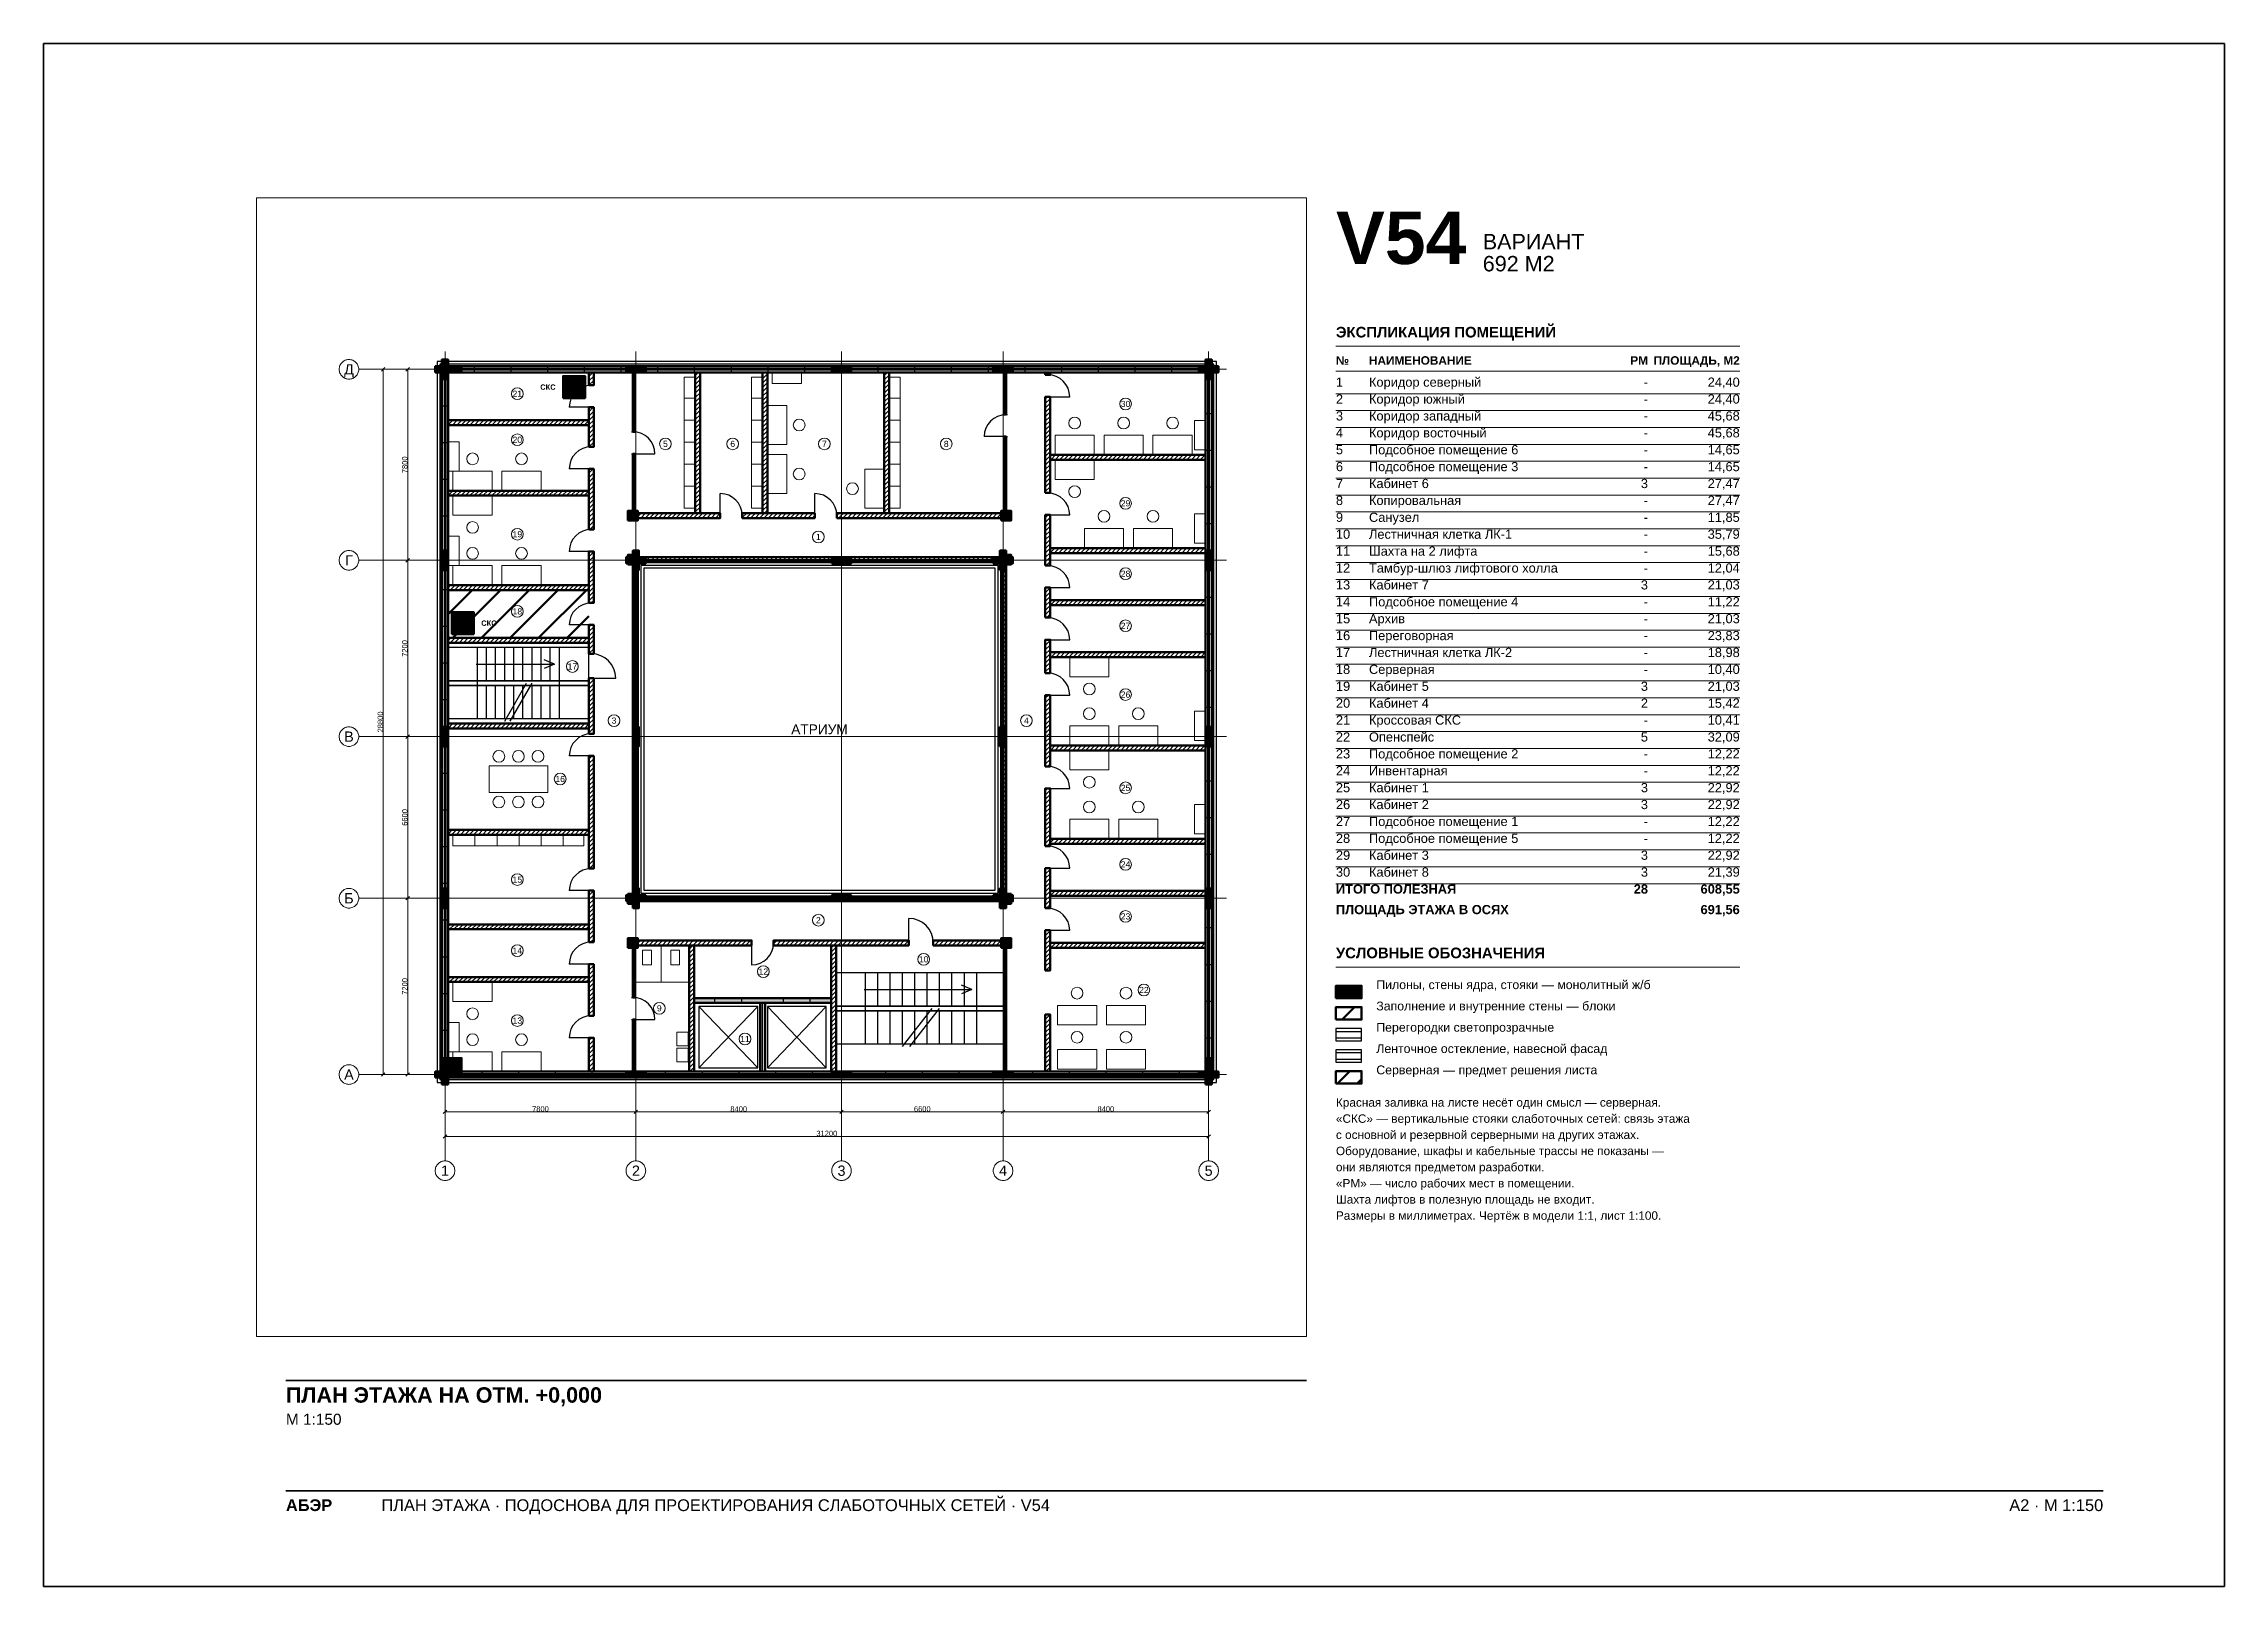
# Paper-space layout 'A2-1-100' of a CAD drawing. Header units: millimetres. Extents: x 0 to 594, y 0 to 420.
# The model-space entities are those that its viewports show. They can reach past a viewport. Long polylines and large blocks are cut down to what shows.
import ezdxf
from ezdxf.enums import TextEntityAlignment as Align

# ---------------------------------------------------------------- set-up
doc = ezdxf.new("R2010")
doc.units = ezdxf.units.MM
doc.linetypes.add('CENTER2', pattern=[2.541, 1.587, -0.318, 0.318, -0.318])
for name, color, linetype, lineweight in [('A-ANNO-LEGEND', 7, 'CONTINUOUS', 18), ('A-ANNO-NOTES', 8, 'CONTINUOUS', 13), ('A-ANNO-ROOM', 7, 'CONTINUOUS', 18), ('A-ANNO-TABLE', 7, 'CONTINUOUS', 18), ('A-DIMS', 8, 'CONTINUOUS', 13), ('A-DOOR', 3, 'CONTINUOUS', 25), ('A-ELEV', 7, 'CONTINUOUS', 25), ('A-FACADE-PANEL', 8, 'CONTINUOUS', 25), ('A-FURN', 8, 'CONTINUOUS', 18), ('A-GLAZ-RIBBON', 5, 'CONTINUOUS', 25), ('A-GRID', 8, 'CENTER2', 13), ('A-HATCH', 9, 'CONTINUOUS', 9), ('A-OUTLINE', 7, 'CONTINUOUS', 50), ('A-SANI', 8, 'CONTINUOUS', 18), ('A-STAIR', 7, 'CONTINUOUS', 25), ('A-TITLE', 7, 'CONTINUOUS', 35), ('A-VIEWPORT', 8, 'CONTINUOUS', 9), ('A-WALL-BLOCK', 9, 'CONTINUOUS', 50), ('A-WALL-GLASS', 4, 'CONTINUOUS', 25), ('A-WALL-RC', 7, 'CONTINUOUS', 50), ('E-SCS-RISER', 1, 'CONTINUOUS', 50), ('E-SERVER-ROOM', 1, 'CONTINUOUS', 50)]:
    doc.layers.add(name, color=color, linetype=linetype, lineweight=lineweight)
doc.styles.add('Arial', font='arial.ttf')
doc.styles.add('Arial-Bold', font='arialbd.ttf')
doc.styles.get("Standard").update_dxf_attribs({"font": 'arial.ttf'})

psp = doc.layouts.new('A2-1-100')

# ---------------------------------------------------------------- texts
at = {"layer": 'A-ANNO-LEGEND'}
for s, height, style, p in [('УСЛОВНЫЕ ОБОЗНАЧЕНИЯ', 2.9, 'Arial-Bold', (352, 171)), ('Пилоны, стены ядра, стояки — монолитный ж/б', 2.4, 'Arial', (363, 162.6)), ('Заполнение и внутренние стены — блоки', 2.4, 'Arial', (363, 156.8)), ('Перегородки светопрозрачные', 2.4, 'Arial', (363, 151)), ('Ленточное остекление, навесной фасад', 2.4, 'Arial', (363, 145.2)), ('Серверная — предмет решения листа', 2.4, 'Arial', (363, 139.4))]:
    psp.add_text(s, height=height, dxfattribs=dict(at, style=style)).set_placement(p)
at = {"layer": 'A-ANNO-NOTES', "style": 'Arial'}
for s, p in [('Красная заливка на листе несёт один смысл — серверная.', (352, 130.6)), ('«СКС» — вертикальные стояки слаботочных сетей: связь этажа', (352, 126.2)), ('с основной и резервной серверными на других этажах.', (352, 121.8)), ('Оборудование, шкафы и кабельные трассы не показаны —', (352, 117.4)), ('они являются предметом разработки.', (352, 113)), ('«РМ» — число рабочих мест в помещении.', (352, 108.6)), ('Шахта лифтов в полезную площадь не входит.', (352, 104.2)), ('Размеры в миллиметрах. Чертёж в модели 1:1, лист 1:100.', (352, 99.8))]:
    psp.add_text(s, height=2.3, dxfattribs=at).set_placement(p)
at = {"layer": 'A-ANNO-TABLE'}
for s, height, style, p in [('ЭКСПЛИКАЦИЯ ПОМЕЩЕНИЙ', 2.9, 'Arial-Bold', (352, 340)), ('№', 2.3, 'Arial-Bold', (352, 332.6)), ('НАИМЕНОВАНИЕ', 2.3, 'Arial-Bold', (361, 332.6)), ('1', 2.5, 'Arial', (352, 326.6)), ('Коридор северный', 2.5, 'Arial', (361, 326.6)), ('2', 2.5, 'Arial', (352, 322)), ('Коридор южный', 2.5, 'Arial', (361, 322)), ('4', 2.5, 'Arial', (352, 312.8)), ('3', 2.5, 'Arial', (352, 317.4)), ('Коридор западный', 2.5, 'Arial', (361, 317.4)), ('Коридор восточный', 2.5, 'Arial', (361, 312.8)), ('5', 2.5, 'Arial', (352, 308.2)), ('Подсобное помещение 6', 2.5, 'Arial', (361, 308.2)), ('6', 2.5, 'Arial', (352, 303.6)), ('Подсобное помещение 3', 2.5, 'Arial', (361, 303.6)), ('7', 2.5, 'Arial', (352, 299)), ('Кабинет 6', 2.5, 'Arial', (361, 299)), ('8', 2.5, 'Arial', (352, 294.4)), ('9', 2.5, 'Arial', (352, 289.8)), ('Санузел', 2.5, 'Arial', (361, 289.8)), ('Копировальная', 2.5, 'Arial', (361, 294.4)), ('10', 2.5, 'Arial', (352, 285.2)), ('Лестничная клетка ЛК-1', 2.5, 'Arial', (361, 285.2)), ('11', 2.5, 'Arial', (352, 280.6)), ('Шахта на 2 лифта', 2.5, 'Arial', (361, 280.6)), ('12', 2.5, 'Arial', (352, 276)), ('13', 2.5, 'Arial', (352, 271.4)), ('Тамбур-шлюз лифтового холла', 2.5, 'Arial', (361, 276)), ('Кабинет 7', 2.5, 'Arial', (361, 271.4)), ('14', 2.5, 'Arial', (352, 266.8)), ('Подсобное помещение 4', 2.5, 'Arial', (361, 266.8)), ('15', 2.5, 'Arial', (352, 262.2)), ('Архив', 2.5, 'Arial', (361, 262.2)), ('16', 2.5, 'Arial', (352, 257.6)), ('17', 2.5, 'Arial', (352, 253)), ('Лестничная клетка ЛК-2', 2.5, 'Arial', (361, 253)), ('Переговорная', 2.5, 'Arial', (361, 257.6)), ('18', 2.5, 'Arial', (352, 248.4)), ('Серверная', 2.5, 'Arial', (361, 248.4)), ('19', 2.5, 'Arial', (352, 243.8)), ('Кабинет 5', 2.5, 'Arial', (361, 243.8)), ('20', 2.5, 'Arial', (352, 239.2)), ('Кабинет 4', 2.5, 'Arial', (361, 239.2)), ('21', 2.5, 'Arial', (352, 234.6)), ('22', 2.5, 'Arial', (352, 230)), ('Опенспейс', 2.5, 'Arial', (361, 230)), ('Кроссовая СКС', 2.5, 'Arial', (361, 234.6)), ('23', 2.5, 'Arial', (352, 225.4)), ('Подсобное помещение 2', 2.5, 'Arial', (361, 225.4)), ('24', 2.5, 'Arial', (352, 220.8)), ('Инвентарная', 2.5, 'Arial', (361, 220.8)), ('25', 2.5, 'Arial', (352, 216.2)), ('26', 2.5, 'Arial', (352, 211.6)), ('Кабинет 1', 2.5, 'Arial', (361, 216.2)), ('Кабинет 2', 2.5, 'Arial', (361, 211.6)), ('27', 2.5, 'Arial', (352, 207)), ('Подсобное помещение 1', 2.5, 'Arial', (361, 207)), ('28', 2.5, 'Arial', (352, 202.4)), ('Подсобное помещение 5', 2.5, 'Arial', (361, 202.4)), ('29', 2.5, 'Arial', (352, 197.8)), ('Кабинет 3', 2.5, 'Arial', (361, 197.8)), ('30', 2.5, 'Arial', (352, 193.2)), ('ИТОГО ПОЛЕЗНАЯ', 2.5, 'Arial-Bold', (352, 188.6)), ('Кабинет 8', 2.5, 'Arial', (361, 193.2)), ('ПЛОЩАДЬ ЭТАЖА В ОСЯХ', 2.5, 'Arial-Bold', (352, 183))]:
    psp.add_text(s, height=height, dxfattribs=dict(at, style=style)).set_placement(p)
for s, height, style, p in [('РМ', 2.3, 'Arial-Bold', (437, 332.6)), ('ПЛОЩАДЬ, М2', 2.3, 'Arial-Bold', (462, 332.6)), ('-', 2.5, 'Arial', (437, 326.6)), ('24,40', 2.5, 'Arial', (462, 326.6)), ('-', 2.5, 'Arial', (437, 322)), ('24,40', 2.5, 'Arial', (462, 322)), ('-', 2.5, 'Arial', (437, 317.4)), ('45,68', 2.5, 'Arial', (462, 317.4)), ('45,68', 2.5, 'Arial', (462, 312.8)), ('-', 2.5, 'Arial', (437, 312.8)), ('-', 2.5, 'Arial', (437, 308.2)), ('14,65', 2.5, 'Arial', (462, 308.2)), ('-', 2.5, 'Arial', (437, 303.6)), ('14,65', 2.5, 'Arial', (462, 303.6)), ('3', 2.5, 'Arial', (437, 299)), ('27,47', 2.5, 'Arial', (462, 299)), ('-', 2.5, 'Arial', (437, 294.4)), ('27,47', 2.5, 'Arial', (462, 294.4)), ('11,85', 2.5, 'Arial', (462, 289.8)), ('-', 2.5, 'Arial', (437, 289.8)), ('-', 2.5, 'Arial', (437, 285.2)), ('35,79', 2.5, 'Arial', (462, 285.2)), ('-', 2.5, 'Arial', (437, 280.6)), ('15,68', 2.5, 'Arial', (462, 280.6)), ('3', 2.5, 'Arial', (437, 271.4)), ('-', 2.5, 'Arial', (437, 276)), ('21,03', 2.5, 'Arial', (462, 271.4)), ('12,04', 2.5, 'Arial', (462, 276)), ('-', 2.5, 'Arial', (437, 266.8)), ('11,22', 2.5, 'Arial', (462, 266.8)), ('-', 2.5, 'Arial', (437, 262.2)), ('21,03', 2.5, 'Arial', (462, 262.2)), ('-', 2.5, 'Arial', (437, 257.6)), ('23,83', 2.5, 'Arial', (462, 257.6)), ('18,98', 2.5, 'Arial', (462, 253)), ('-', 2.5, 'Arial', (437, 253)), ('-', 2.5, 'Arial', (437, 248.4)), ('10,40', 2.5, 'Arial', (462, 248.4)), ('3', 2.5, 'Arial', (437, 243.8)), ('21,03', 2.5, 'Arial', (462, 243.8)), ('2', 2.5, 'Arial', (437, 239.2)), ('15,42', 2.5, 'Arial', (462, 239.2)), ('5', 2.5, 'Arial', (437, 230)), ('-', 2.5, 'Arial', (437, 234.6)), ('32,09', 2.5, 'Arial', (462, 230)), ('10,41', 2.5, 'Arial', (462, 234.6)), ('-', 2.5, 'Arial', (437, 225.4)), ('12,22', 2.5, 'Arial', (462, 225.4)), ('-', 2.5, 'Arial', (437, 220.8)), ('12,22', 2.5, 'Arial', (462, 220.8)), ('3', 2.5, 'Arial', (437, 216.2)), ('3', 2.5, 'Arial', (437, 211.6)), ('22,92', 2.5, 'Arial', (462, 216.2)), ('22,92', 2.5, 'Arial', (462, 211.6)), ('-', 2.5, 'Arial', (437, 207)), ('12,22', 2.5, 'Arial', (462, 207)), ('-', 2.5, 'Arial', (437, 202.4)), ('12,22', 2.5, 'Arial', (462, 202.4)), ('3', 2.5, 'Arial', (437, 197.8)), ('22,92', 2.5, 'Arial', (462, 197.8)), ('28', 2.5, 'Arial-Bold', (437, 188.6)), ('3', 2.5, 'Arial', (437, 193.2)), ('608,55', 2.5, 'Arial-Bold', (462, 188.6)), ('21,39', 2.5, 'Arial', (462, 193.2)), ('691,56', 2.5, 'Arial-Bold', (462, 183))]:
    psp.add_text(s, height=height, dxfattribs=dict(at, style=style)).set_placement(p, align=Align.RIGHT)
at = {"layer": 'A-TITLE'}
for s, height, style, p in [('V54', 14.3, 'Arial-Bold', (352, 360)), ('ВАРИАНТ', 4.2, 'Arial', (392, 364)), ('692 М2', 4.2, 'Arial', (392, 358)), ('ПЛАН ЭТАЖА НА ОТМ. +0,000', 4.2, 'Arial-Bold', (66, 50)), ('М 1:150', 3, 'Arial', (66, 44)), ('ПЛАН ЭТАЖА · ПОДОСНОВА ДЛЯ ПРОЕКТИРОВАНИЯ СЛАБОТОЧНЫХ СЕТЕЙ · V54', 3.2, 'Arial', (92, 20.5)), ('АБЭР', 3.2, 'Arial-Bold', (66, 20.5))]:
    psp.add_text(s, height=height, dxfattribs=dict(at, style=style)).set_placement(p)
at = {"layer": 'A-TITLE', "style": 'Arial'}
psp.add_text('A2 · М 1:150', height=3.2, dxfattribs=at).set_placement((561, 20.5), align=Align.RIGHT)

msp = doc.modelspace()

# ---------------------------------------------------------------- texts
at = {"layer": 'A-ANNO-ROOM'}
for s, p in [('21', (2955, 27804)), ('30', (27805, 27386)), ('20', (2955, 25923)), ('5', (9005, 25755)), ('6', (11753, 25755)), ('7', (15501, 25755)), ('8', (20478, 25755)), ('29', (27805, 23327)), ('19', (2955, 22065)), ('1', (15255, 21955)), ('28', (27805, 20452)), ('18', (2955, 18915)), ('27', (27805, 18327)), ('17', (5205, 16665)), ('26', (27805, 15518)), ('3', (6905, 14455)), ('4', (23755, 14455)), ('16', (4705, 12070)), ('25', (27805, 11708)), ('15', (2955, 7963)), ('24', (27805, 8583)), ('2', (15255, 6305)), ('23', (27805, 6458)), ('14', (2955, 5062)), ('10', (19555, 4705)), ('12', (13005, 4205)), ('22', (28555, 3455)), ('9', (8755, 2705)), ('13', (2955, 2205)), ('11', (12255, 1455))]:
    msp.add_text(s, height=250, dxfattribs=at).set_placement(p, align=Align.MIDDLE_CENTER)
at = {"layer": 'A-ANNO-ROOM', "style": 'Arial'}
msp.add_text('АТРИУМ', height=400, dxfattribs=at).set_placement((15300, 14100), align=Align.MIDDLE_CENTER)
at = {"layer": 'A-DIMS'}
for s, p in [('7800', (-1645, 24900)), ('7200', (-1645, 17400)), ('28800', (-2645, 14400)), ('6600', (-1645, 10500)), ('7200', (-1645, 3600))]:
    msp.add_text(s, height=220, rotation=90, dxfattribs=at).set_placement(p, align=Align.MIDDLE_CENTER)
for s, p in [('7800', (3900, -1405)), ('8400', (12000, -1405)), ('6600', (19500, -1405)), ('8400', (27000, -1405)), ('31200', (15600, -2405))]:
    msp.add_text(s, height=220, dxfattribs=at).set_placement(p, align=Align.MIDDLE_CENTER)
at = {"layer": 'A-GRID'}
for s, p in [('Д', (-3925, 28800)), ('Г', (-3925, 21000)), ('В', (-3925, 13800)), ('Б', (-3925, 7200)), ('А', (-3925, 0)), ('1', (0, -3925)), ('2', (7800, -3925)), ('3', (16200, -3925)), ('4', (22800, -3925)), ('5', (31200, -3925))]:
    msp.add_text(s, height=420, dxfattribs=at).set_placement(p, align=Align.MIDDLE_CENTER)
at = {"layer": 'E-SCS-RISER', "style": 'Arial-Bold'}
for p in [(4205, 28075), (1795, 18435)]:
    msp.add_text('СКС', height=220, dxfattribs=at).set_placement(p, align=Align.MIDDLE_CENTER)

# ---------------------------------------------------------------- hatches: boundary and pattern name
at = {"layer": 'A-HATCH'}
h = msp.add_hatch(dxfattribs=at)
h.set_pattern_fill('ANSI31', scale=40)
h.paths.add_polyline_path([(5875, 28149.5), (6075, 28149.5), (6075, 28675), (6075, 28675), (5875, 28675), (5875, 28675)])
h = msp.add_hatch(dxfattribs=at)
h.set_pattern_fill('ANSI31', scale=40)
h.paths.add_polyline_path([(7675, 26250), (7775, 26250), (7775, 28675), (7775, 28675), (7675, 28675), (7675, 28675)])
h = msp.add_hatch(dxfattribs=at)
h.set_pattern_fill('ANSI31', scale=40)
h.paths.add_polyline_path([(10223, 22925), (10423, 22925), (10423, 28675), (10423, 28675), (10223, 28675), (10223, 28675)])
h = msp.add_hatch(dxfattribs=at)
h.set_pattern_fill('ANSI31', scale=40)
h.paths.add_polyline_path([(12971, 22925), (13171, 22925), (13171, 28675), (13171, 28675), (12971, 28675), (12971, 28675)])
h = msp.add_hatch(dxfattribs=at)
h.set_pattern_fill('ANSI31', scale=40)
h.paths.add_polyline_path([(17948, 22925), (18148, 22925), (18148, 28675), (18148, 28675), (17948, 28675), (17948, 28675)])
h = msp.add_hatch(dxfattribs=at)
h.set_pattern_fill('ANSI31', scale=40)
h.paths.add_polyline_path([(22825, 26950), (22925, 26950), (22925, 28675), (22925, 28675), (22825, 28675), (22825, 28675)])
h = msp.add_hatch(dxfattribs=at)
h.set_pattern_fill('ANSI31', scale=40)
h.paths.add_polyline_path([(24525, 28575), (24725, 28575), (24725, 28675), (24725, 28675), (24525, 28675), (24525, 28675)])
h = msp.add_hatch(dxfattribs=at)
h.set_pattern_fill('ANSI31', scale=40)
h.paths.add_polyline_path([(24525, 23751.5), (24725, 23751.5), (24725, 27675), (24525, 27675)])
h = msp.add_hatch(dxfattribs=at)
h.set_pattern_fill('ANSI31', scale=40)
h.paths.add_polyline_path([(5875, 25633.5), (6075, 25633.5), (6075, 27249.5), (5875, 27249.5)])
h = msp.add_hatch(dxfattribs=at)
h.set_pattern_fill('ANSI31', scale=40)
h.paths.add_polyline_path([(125, 26524), (125, 26524), (5875, 26524), (5875, 26724), (125, 26724), (125, 26724)])
h = msp.add_hatch(dxfattribs=at)
h.set_pattern_fill('ANSI31', scale=40)
h.paths.add_polyline_path([(22825, 22925), (22925, 22925), (22925, 26050), (22825, 26050)])
h = msp.add_hatch(dxfattribs=at)
h.set_pattern_fill('ANSI31', scale=40)
h.paths.add_polyline_path([(7675, 22925), (7775, 22925), (7775, 25350), (7675, 25350)])
h = msp.add_hatch(dxfattribs=at)
h.set_pattern_fill('ANSI31', scale=40)
h.paths.add_polyline_path([(24725, 25106), (31075, 25106), (31075, 25106), (31075, 25306), (31075, 25306), (24725, 25306)])
h = msp.add_hatch(dxfattribs=at)
h.set_pattern_fill('ANSI31', scale=40)
h.paths.add_polyline_path([(5875, 22264), (6075, 22264), (6075, 24733.5), (5875, 24733.5)])
h = msp.add_hatch(dxfattribs=at)
h.set_pattern_fill('ANSI31', scale=40)
h.paths.add_polyline_path([(125, 23643), (125, 23643), (5875, 23643), (5875, 23843), (125, 23843), (125, 23843)])
h = msp.add_hatch(dxfattribs=at)
h.set_pattern_fill('ANSI31', scale=40)
h.paths.add_polyline_path([(7675, 22725), (11247, 22725), (11247, 22925), (7675, 22925)])
h = msp.add_hatch(dxfattribs=at)
h.set_pattern_fill('ANSI31', scale=40)
h.paths.add_polyline_path([(12147, 22725), (15109.5, 22725), (15109.5, 22925), (12147, 22925)])
h = msp.add_hatch(dxfattribs=at)
h.set_pattern_fill('ANSI31', scale=40)
h.paths.add_polyline_path([(16009.5, 22725), (22925, 22725), (22925, 22925), (16009.5, 22925)])
h = msp.add_hatch(dxfattribs=at)
h.set_pattern_fill('ANSI31', scale=40)
h.paths.add_polyline_path([(24525, 20784.5), (24725, 20784.5), (24725, 22851.5), (24525, 22851.5)])
h = msp.add_hatch(dxfattribs=at)
h.set_pattern_fill('ANSI31', scale=40)
h.paths.add_polyline_path([(24725, 21297), (31075, 21297), (31075, 21297), (31075, 21497), (31075, 21497), (24725, 21497)])
h = msp.add_hatch(dxfattribs=at)
h.set_pattern_fill('ANSI31', scale=40)
h.paths.add_polyline_path([(5875, 19260), (6075, 19260), (6075, 21364), (5875, 21364)])
h = msp.add_hatch(dxfattribs=at)
h.set_pattern_fill('ANSI31', scale=40)
h.paths.add_polyline_path([(7675, 20925), (22925, 20925), (22925, 21125), (7675, 21125)])
h = msp.add_hatch(dxfattribs=at)
h.set_pattern_fill('ANSI31', scale=40)
h.paths.add_polyline_path([(7675, 7275), (7875, 7275), (7875, 20925), (7675, 20925)])
h = msp.add_hatch(dxfattribs=at)
h.set_pattern_fill('ANSI31', scale=40)
h.paths.add_polyline_path([(22725, 7275), (22925, 7275), (22925, 20925), (22725, 20925)])
h = msp.add_hatch(dxfattribs=at)
h.set_pattern_fill('ANSI31', scale=40)
h.paths.add_polyline_path([(125, 19785), (125, 19785), (5875, 19785), (5875, 19985), (125, 19985), (125, 19985)])
h = msp.add_hatch(dxfattribs=at)
h.set_pattern_fill('ANSI31', scale=40)
h.paths.add_polyline_path([(24525, 18659.5), (24725, 18659.5), (24725, 19884.5), (24525, 19884.5)])
h = msp.add_hatch(dxfattribs=at)
h.set_pattern_fill('ANSI31', scale=40)
h.paths.add_polyline_path([(24725, 19172), (31075, 19172), (31075, 19172), (31075, 19372), (31075, 19372), (24725, 19372)])
h = msp.add_hatch(dxfattribs=at)
h.set_pattern_fill('ANSI31', scale=40)
h.paths.add_polyline_path([(125, 17635), (125, 17635), (5875, 17635), (5875, 17835), (125, 17835), (125, 17835)])
h = msp.add_hatch(dxfattribs=at)
h.set_pattern_fill('ANSI31', scale=40)
h.paths.add_polyline_path([(5875, 17185), (6075, 17185), (6075, 18360), (5875, 18360)])
h = msp.add_hatch(dxfattribs=at)
h.set_pattern_fill('ANSI31', scale=40)
h.paths.add_polyline_path([(24525, 16392.5), (24725, 16392.5), (24725, 17759.5), (24525, 17759.5)])
h = msp.add_hatch(dxfattribs=at)
h.set_pattern_fill('ANSI31', scale=40)
h.paths.add_polyline_path([(24725, 17047), (31075, 17047), (31075, 17047), (31075, 17247), (31075, 17247), (24725, 17247)])
h = msp.add_hatch(dxfattribs=at)
h.set_pattern_fill('ANSI31', scale=40)
h.paths.add_polyline_path([(5875, 13912.5), (6075, 13912.5), (6075, 16185), (5875, 16185)])
h = msp.add_hatch(dxfattribs=at)
h.set_pattern_fill('ANSI31', scale=40)
h.paths.add_polyline_path([(24525, 12583), (24725, 12583), (24725, 15492.5), (24525, 15492.5)])
h = msp.add_hatch(dxfattribs=at)
h.set_pattern_fill('ANSI31', scale=40)
h.paths.add_polyline_path([(125, 14135), (125, 14135), (5875, 14135), (5875, 14335), (125, 14335), (125, 14335)])
h = msp.add_hatch(dxfattribs=at)
h.set_pattern_fill('ANSI31', scale=40)
h.paths.add_polyline_path([(24725, 13238), (31075, 13238), (31075, 13238), (31075, 13438), (31075, 13438), (24725, 13438)])
h = msp.add_hatch(dxfattribs=at)
h.set_pattern_fill('ANSI31', scale=40)
h.paths.add_polyline_path([(5875, 8411.5), (6075, 8411.5), (6075, 13012.5), (5875, 13012.5)])
h = msp.add_hatch(dxfattribs=at)
h.set_pattern_fill('ANSI31', scale=40)
h.paths.add_polyline_path([(24525, 9328), (24725, 9328), (24725, 11683), (24525, 11683)])
h = msp.add_hatch(dxfattribs=at)
h.set_pattern_fill('ANSI31', scale=40)
h.paths.add_polyline_path([(125, 9790), (125, 9790), (5875, 9790), (5875, 9990), (125, 9990), (125, 9990)])
h = msp.add_hatch(dxfattribs=at)
h.set_pattern_fill('ANSI31', scale=40)
h.paths.add_polyline_path([(24725, 9428), (31075, 9428), (31075, 9428), (31075, 9628), (31075, 9628), (24725, 9628)])
h = msp.add_hatch(dxfattribs=at)
h.set_pattern_fill('ANSI31', scale=40)
h.paths.add_polyline_path([(24525, 6790.5), (24725, 6790.5), (24725, 8428), (24525, 8428)])
h = msp.add_hatch(dxfattribs=at)
h.set_pattern_fill('ANSI31', scale=40)
h.paths.add_polyline_path([(5875, 5407.5), (6075, 5407.5), (6075, 7511.5), (5875, 7511.5)])
h = msp.add_hatch(dxfattribs=at)
h.set_pattern_fill('ANSI31', scale=40)
h.paths.add_polyline_path([(7675, 7075), (22925, 7075), (22925, 7275), (7675, 7275)])
h = msp.add_hatch(dxfattribs=at)
h.set_pattern_fill('ANSI31', scale=40)
h.paths.add_polyline_path([(24725, 7303), (31075, 7303), (31075, 7303), (31075, 7503), (31075, 7503), (24725, 7503)])
h = msp.add_hatch(dxfattribs=at)
h.set_pattern_fill('ANSI31', scale=40)
h.paths.add_polyline_path([(125, 5933), (125, 5933), (5875, 5933), (5875, 6133), (125, 6133), (125, 6133)])
h = msp.add_hatch(dxfattribs=at)
h.set_pattern_fill('ANSI31', scale=40)
h.paths.add_polyline_path([(7675, 5275), (12525, 5275), (12525, 5475), (7675, 5475)])
h = msp.add_hatch(dxfattribs=at)
h.set_pattern_fill('ANSI31', scale=40)
h.paths.add_polyline_path([(13425, 5275), (18950, 5275), (18950, 5475), (13425, 5475)])
h = msp.add_hatch(dxfattribs=at)
h.set_pattern_fill('ANSI31', scale=40)
h.paths.add_polyline_path([(19950, 5275), (22925, 5275), (22925, 5475), (19950, 5475)])
h = msp.add_hatch(dxfattribs=at)
h.set_pattern_fill('ANSI31', scale=40)
h.paths.add_polyline_path([(24525, 4251.5), (24725, 4251.5), (24725, 5890.5), (24525, 5890.5)])
h = msp.add_hatch(dxfattribs=at)
h.set_pattern_fill('ANSI31', scale=40)
h.paths.add_polyline_path([(24725, 5178), (31075, 5178), (31075, 5178), (31075, 5378), (31075, 5378), (24725, 5378)])
h = msp.add_hatch(dxfattribs=at)
h.set_pattern_fill('ANSI31', scale=40)
h.paths.add_polyline_path([(5875, 2403.5), (6075, 2403.5), (6075, 4507.5), (5875, 4507.5)])
h = msp.add_hatch(dxfattribs=at)
h.set_pattern_fill('ANSI31', scale=40)
h.paths.add_polyline_path([(7675, 3150), (7775, 3150), (7775, 5275), (7675, 5275)])
h = msp.add_hatch(dxfattribs=at)
h.set_pattern_fill('ANSI31', scale=40)
h.paths.add_polyline_path([(9975, 125), (10175, 125), (10175, 125), (10175, 5275), (9975, 5275), (9975, 125)])
h = msp.add_hatch(dxfattribs=at)
h.set_pattern_fill('ANSI31', scale=40)
h.paths.add_polyline_path([(15775, 125), (15975, 125), (15975, 125), (15975, 5275), (15775, 5275), (15775, 125)])
h = msp.add_hatch(dxfattribs=at)
h.set_pattern_fill('ANSI31', scale=40)
h.paths.add_polyline_path([(125, 3782), (125, 3782), (5875, 3782), (5875, 3982), (125, 3982), (125, 3982)])
h = msp.add_hatch(dxfattribs=at)
h.set_pattern_fill('ANSI31', scale=40)
h.paths.add_polyline_path([(7675, 125), (7775, 125), (7775, 125), (7775, 2250), (7675, 2250), (7675, 125)])
h = msp.add_hatch(dxfattribs=at)
h.set_pattern_fill('ANSI31', scale=40)
h.paths.add_polyline_path([(24525, 125), (24725, 125), (24725, 125), (24725, 2451.5), (24525, 2451.5), (24525, 125)])
h = msp.add_hatch(dxfattribs=at)
h.set_pattern_fill('ANSI31', scale=40)
h.paths.add_polyline_path([(5875, 125), (6075, 125), (6075, 125), (6075, 1503.5), (5875, 1503.5), (5875, 125)])
at = {"layer": 'A-WALL-RC'}
h = msp.add_hatch(color=7, dxfattribs=at)
h.dxf.hatch_style = 1
h.paths.add_polyline_path([(-400, 28675), (400, 28675), (400, 28925), (-400, 28925)])
h = msp.add_hatch(color=7, dxfattribs=at)
h.dxf.hatch_style = 1
h.paths.add_polyline_path([(-125, 28400), (125, 28400), (125, 29200), (-125, 29200)])
h = msp.add_hatch(color=7, dxfattribs=at)
h.dxf.hatch_style = 1
h.paths.add_polyline_path([(-125, 28675), (675, 28675), (675, 28925), (-125, 28925)])
h = msp.add_hatch(color=7, dxfattribs=at)
h.dxf.hatch_style = 1
h.paths.add_polyline_path([(7400, 28675), (8200, 28675), (8200, 28925), (7400, 28925)])
h = msp.add_hatch(color=7, dxfattribs=at)
h.dxf.hatch_style = 1
h.paths.add_polyline_path([(15800, 28675), (16600, 28675), (16600, 28925), (15800, 28925)])
h = msp.add_hatch(color=7, dxfattribs=at)
h.dxf.hatch_style = 1
h.paths.add_polyline_path([(22400, 28675), (23200, 28675), (23200, 28925), (22400, 28925)])
h = msp.add_hatch(color=7, dxfattribs=at)
h.dxf.hatch_style = 1
h.paths.add_polyline_path([(30800, 28675), (31600, 28675), (31600, 28925), (30800, 28925)])
h = msp.add_hatch(color=7, dxfattribs=at)
h.dxf.hatch_style = 1
h.paths.add_polyline_path([(31075, 28400), (31325, 28400), (31325, 29200), (31075, 29200)])
h = msp.add_hatch(color=7, dxfattribs=at)
h.dxf.hatch_style = 1
h.paths.add_polyline_path([(31075, 28675), (31325, 28675), (31325, 28925), (31075, 28925)])
h = msp.add_hatch(color=7, dxfattribs=at)
h.dxf.hatch_style = 1
h.paths.add_polyline_path([(7475, 22625), (7875, 22625), (7875, 23025), (7475, 23025)])
h = msp.add_hatch(color=7, dxfattribs=at)
h.dxf.hatch_style = 1
h.paths.add_polyline_path([(22725, 22625), (23125, 22625), (23125, 23025), (22725, 23025)])
h = msp.add_hatch(color=7, dxfattribs=at)
h.dxf.hatch_style = 1
h.paths.add_polyline_path([(-125, 20600), (125, 20600), (125, 21400), (-125, 21400)])
h = msp.add_hatch(color=7, dxfattribs=at)
h.dxf.hatch_style = 1
h.paths.add_polyline_path([(7675, 20600), (7925, 20600), (7925, 21400), (7675, 21400)])
h = msp.add_hatch(color=7, dxfattribs=at)
h.dxf.hatch_style = 1
h.paths.add_polyline_path([(22675, 20600), (22925, 20600), (22925, 21400), (22675, 21400)])
h = msp.add_hatch(color=7, dxfattribs=at)
h.dxf.hatch_style = 1
h.paths.add_polyline_path([(31075, 20600), (31325, 20600), (31325, 21400), (31075, 21400)])
h = msp.add_hatch(color=7, dxfattribs=at)
h.dxf.hatch_style = 1
h.paths.add_polyline_path([(7400, 20875), (8200, 20875), (8200, 21125), (7400, 21125)])
h = msp.add_hatch(color=7, dxfattribs=at)
h.dxf.hatch_style = 1
h.paths.add_polyline_path([(7475, 20825), (7875, 20825), (7875, 21225), (7475, 21225)])
h = msp.add_hatch(color=7, dxfattribs=at)
h.dxf.hatch_style = 1
h.paths.add_polyline_path([(15800, 20875), (16600, 20875), (16600, 21125), (15800, 21125)])
h = msp.add_hatch(color=7, dxfattribs=at)
h.dxf.hatch_style = 1
h.paths.add_polyline_path([(22400, 20875), (23200, 20875), (23200, 21125), (22400, 21125)])
h = msp.add_hatch(color=7, dxfattribs=at)
h.dxf.hatch_style = 1
h.paths.add_polyline_path([(22725, 20825), (23125, 20825), (23125, 21225), (22725, 21225)])
h = msp.add_hatch(color=7, dxfattribs=at)
h.dxf.hatch_style = 1
h.paths.add_polyline_path([(-125, 13400), (125, 13400), (125, 14200), (-125, 14200)])
h = msp.add_hatch(color=7, dxfattribs=at)
h.dxf.hatch_style = 1
h.paths.add_polyline_path([(7675, 13400), (7925, 13400), (7925, 14200), (7675, 14200)])
h = msp.add_hatch(color=7, dxfattribs=at)
h.dxf.hatch_style = 1
h.paths.add_polyline_path([(22675, 13400), (22925, 13400), (22925, 14200), (22675, 14200)])
h = msp.add_hatch(color=7, dxfattribs=at)
h.dxf.hatch_style = 1
h.paths.add_polyline_path([(31075, 13400), (31325, 13400), (31325, 14200), (31075, 14200)])
h = msp.add_hatch(color=7, dxfattribs=at)
h.dxf.hatch_style = 1
h.paths.add_polyline_path([(-125, 6800), (125, 6800), (125, 7600), (-125, 7600)])
h = msp.add_hatch(color=7, dxfattribs=at)
h.dxf.hatch_style = 1
h.paths.add_polyline_path([(7400, 7075), (8200, 7075), (8200, 7325), (7400, 7325)])
h = msp.add_hatch(color=7, dxfattribs=at)
h.dxf.hatch_style = 1
h.paths.add_polyline_path([(7475, 6975), (7875, 6975), (7875, 7375), (7475, 7375)])
h = msp.add_hatch(color=7, dxfattribs=at)
h.dxf.hatch_style = 1
h.paths.add_polyline_path([(7675, 6800), (7925, 6800), (7925, 7600), (7675, 7600)])
h = msp.add_hatch(color=7, dxfattribs=at)
h.dxf.hatch_style = 1
h.paths.add_polyline_path([(15800, 7075), (16600, 7075), (16600, 7325), (15800, 7325)])
h = msp.add_hatch(color=7, dxfattribs=at)
h.dxf.hatch_style = 1
h.paths.add_polyline_path([(22400, 7075), (23200, 7075), (23200, 7325), (22400, 7325)])
h = msp.add_hatch(color=7, dxfattribs=at)
h.dxf.hatch_style = 1
h.paths.add_polyline_path([(22675, 6800), (22925, 6800), (22925, 7600), (22675, 7600)])
h = msp.add_hatch(color=7, dxfattribs=at)
h.dxf.hatch_style = 1
h.paths.add_polyline_path([(22725, 6975), (23125, 6975), (23125, 7375), (22725, 7375)])
h = msp.add_hatch(color=7, dxfattribs=at)
h.dxf.hatch_style = 1
h.paths.add_polyline_path([(31075, 6800), (31325, 6800), (31325, 7600), (31075, 7600)])
h = msp.add_hatch(color=7, dxfattribs=at)
h.dxf.hatch_style = 1
h.paths.add_polyline_path([(7475, 5175), (7875, 5175), (7875, 5575), (7475, 5575)])
h = msp.add_hatch(color=7, dxfattribs=at)
h.dxf.hatch_style = 1
h.paths.add_polyline_path([(22725, 5175), (23125, 5175), (23125, 5575), (22725, 5575)])
h = msp.add_hatch(color=7, dxfattribs=at)
h.dxf.hatch_style = 1
h.paths.add_polyline_path([(22825, 125), (22925, 125), (22925, 125), (22925, 5275), (22825, 5275), (22825, 125)])
h = msp.add_hatch(color=7, dxfattribs=at)
h.dxf.hatch_style = 1
h.paths.add_polyline_path([(10175, 2925), (15775, 2925), (15775, 3125), (10175, 3125)])
h = msp.add_hatch(color=7, dxfattribs=at)
h.dxf.hatch_style = 1
h.paths.add_polyline_path([(12875, 125), (13075, 125), (13075, 125), (13075, 2925), (12875, 2925), (12875, 125)])
h = msp.add_hatch(color=7, dxfattribs=at)
h.dxf.hatch_style = 1
h.paths.add_polyline_path([(-400, -125), (400, -125), (400, 125), (-400, 125)])
h = msp.add_hatch(color=7, dxfattribs=at)
h.dxf.hatch_style = 1
h.paths.add_polyline_path([(-125, -125), (675, -125), (675, 675), (-125, 675)])
h = msp.add_hatch(color=7, dxfattribs=at)
h.dxf.hatch_style = 1
h.paths.add_polyline_path([(-125, -400), (125, -400), (125, 400), (-125, 400)])
h = msp.add_hatch(color=7, dxfattribs=at)
h.dxf.hatch_style = 1
h.paths.add_polyline_path([(7400, -125), (8200, -125), (8200, 125), (7400, 125)])
h = msp.add_hatch(color=7, dxfattribs=at)
h.dxf.hatch_style = 1
h.paths.add_polyline_path([(15800, -125), (16600, -125), (16600, 125), (15800, 125)])
h = msp.add_hatch(color=7, dxfattribs=at)
h.dxf.hatch_style = 1
h.paths.add_polyline_path([(22400, -125), (23200, -125), (23200, 125), (22400, 125)])
h = msp.add_hatch(color=7, dxfattribs=at)
h.dxf.hatch_style = 1
h.paths.add_polyline_path([(30800, -125), (31600, -125), (31600, 125), (30800, 125)])
h = msp.add_hatch(color=7, dxfattribs=at)
h.dxf.hatch_style = 1
h.paths.add_polyline_path([(31075, -125), (31325, -125), (31325, 675), (31075, 675)])
h = msp.add_hatch(color=7, dxfattribs=at)
h.dxf.hatch_style = 1
h.paths.add_polyline_path([(31075, -400), (31325, -400), (31325, 400), (31075, 400)])
at = {"layer": 'E-SCS-RISER'}
h = msp.add_hatch(color=7, dxfattribs=at)
h.dxf.hatch_style = 1
h.paths.add_polyline_path([(4825, 27625), (5725, 27625), (5725, 28525), (4825, 28525)])
h = msp.add_hatch(color=7, dxfattribs=at)
h.dxf.hatch_style = 1
h.paths.add_polyline_path([(275, 17985), (1175, 17985), (1175, 18885), (275, 18885)])
at = {"layer": 'E-SERVER-ROOM'}
h = msp.add_hatch(dxfattribs=at)
h.set_pattern_fill('ANSI31', scale=260)
h.paths.add_polyline_path([(125, 17835), (5875, 17835), (5875, 19785), (125, 19785)])

# ---------------------------------------------------------------- linework, layer by layer
at = {"layer": 'A-ANNO-ROOM'}
for centre in [(2955, 27804), (27805, 27386), (2955, 25923), (9005, 25755), (11753, 25755), (15501, 25755), (20478, 25755), (27805, 23327), (2955, 22065), (15255, 21955), (27805, 20452), (2955, 18915), (27805, 18327), (5205, 16665), (27805, 15518), (6905, 14455), (23755, 14455), (4705, 12070), (27805, 11708), (2955, 7963), (27805, 8583), (15255, 6305), (27805, 6458), (2955, 5062), (19555, 4705), (13005, 4205), (28555, 3455), (8755, 2705), (2955, 2205), (12255, 1455)]:
    msp.add_circle(centre, 240, dxfattribs=at)
at = {"layer": 'A-DIMS'}
for p, q in [((-2595.71, 28729.29), (-2454.29, 28870.71)), ((-2525, 0), (-2525, 28800)), ((-1595.71, 28729.29), (-1454.29, 28870.71)), ((-1525, 21000), (-1525, 28800)), ((-1595.71, 20929.29), (-1454.29, 21070.71)), ((-1595.71, 20929.29), (-1454.29, 21070.71)), ((-1525, 13800), (-1525, 21000)), ((-1595.71, 13729.29), (-1454.29, 13870.71)), ((-1595.71, 13729.29), (-1454.29, 13870.71)), ((-1525, 7200), (-1525, 13800)), ((-1595.71, 7129.29), (-1454.29, 7270.71)), ((-1595.71, 7129.29), (-1454.29, 7270.71)), ((-1525, 0), (-1525, 7200)), ((-2595.71, -70.71), (-2454.29, 70.71)), ((-1595.71, -70.71), (-1454.29, 70.71)), ((-70.71, -1595.71), (70.71, -1454.29)), ((0, -1525), (7800, -1525)), ((7729.29, -1595.71), (7870.71, -1454.29)), ((7729.29, -1595.71), (7870.71, -1454.29)), ((7800, -1525), (16200, -1525)), ((16129.29, -1595.71), (16270.71, -1454.29)), ((16129.29, -1595.71), (16270.71, -1454.29)), ((16200, -1525), (22800, -1525)), ((22729.29, -1595.71), (22870.71, -1454.29)), ((22729.29, -1595.71), (22870.71, -1454.29)), ((22800, -1525), (31200, -1525)), ((31129.29, -1595.71), (31270.71, -1454.29)), ((-70.71, -2595.71), (70.71, -2454.29)), ((0, -2525), (31200, -2525)), ((31129.29, -2595.71), (31270.71, -2454.29))]:
    msp.add_line(p, q, dxfattribs=at)
at = {"layer": 'A-DOOR'}
for p, q in [((24525, 28575), (24725, 28575)), ((5875, 28149.5), (6075, 28149.5)), ((24525, 27675), (24725, 27675)), ((24625, 27675), (25525, 27675)), ((5975, 27249.5), (5075, 27249.5)), ((5875, 27249.5), (6075, 27249.5)), ((22875, 26950), (22975, 26950)), ((7625, 26250), (7725, 26250)), ((22925, 26050), (22025, 26050)), ((22875, 26050), (22975, 26050)), ((5875, 25633.5), (6075, 25633.5)), ((7625, 25350), (7725, 25350)), ((7675, 25350), (8575, 25350)), ((5975, 24733.5), (5075, 24733.5)), ((5875, 24733.5), (6075, 24733.5)), ((11247, 22825), (11247, 23725)), ((15109.5, 22825), (15109.5, 23725)), ((24525, 23751.5), (24725, 23751.5)), ((11247, 22725), (11247, 22925)), ((12147, 22725), (12147, 22925)), ((15109.5, 22725), (15109.5, 22925)), ((16009.5, 22725), (16009.5, 22925)), ((24525, 22851.5), (24725, 22851.5)), ((24625, 22851.5), (25525, 22851.5)), ((5875, 22264), (6075, 22264)), ((5975, 21364), (5075, 21364)), ((5875, 21364), (6075, 21364)), ((24525, 20784.5), (24725, 20784.5)), ((24525, 19884.5), (24725, 19884.5)), ((24625, 19884.5), (25525, 19884.5)), ((5875, 19260), (6075, 19260)), ((5975, 18360), (5075, 18360)), ((5875, 18360), (6075, 18360)), ((24525, 18659.5), (24725, 18659.5)), ((5875, 17185), (6075, 17185)), ((24525, 17759.5), (24725, 17759.5)), ((24625, 17759.5), (25525, 17759.5)), ((5875, 16185), (6075, 16185)), ((5975, 16185), (6975, 16185)), ((24525, 16392.5), (24725, 16392.5)), ((24525, 15492.5), (24725, 15492.5)), ((24625, 15492.5), (25525, 15492.5)), ((5875, 13912.5), (6075, 13912.5)), ((5975, 13012.5), (5075, 13012.5)), ((5875, 13012.5), (6075, 13012.5)), ((24525, 12583), (24725, 12583)), ((24525, 11683), (24725, 11683)), ((24625, 11683), (25525, 11683)), ((24525, 9328), (24725, 9328)), ((5875, 8411.5), (6075, 8411.5)), ((24525, 8428), (24725, 8428)), ((24625, 8428), (25525, 8428)), ((5975, 7511.5), (5075, 7511.5)), ((5875, 7511.5), (6075, 7511.5)), ((18950, 5375), (18950, 6375)), ((24525, 6790.5), (24725, 6790.5)), ((5875, 5407.5), (6075, 5407.5)), ((12525, 5275), (12525, 5475)), ((12525, 5375), (12525, 4475)), ((13425, 5275), (13425, 5475)), ((18950, 5275), (18950, 5475)), ((19950, 5275), (19950, 5475)), ((24525, 5890.5), (24725, 5890.5)), ((24625, 5890.5), (25525, 5890.5)), ((5975, 4507.5), (5075, 4507.5)), ((5875, 4507.5), (6075, 4507.5)), ((24525, 4251.5), (24725, 4251.5)), ((7625, 3150), (7725, 3150)), ((11025, 2925), (11025, 3125)), ((12125, 2925), (12125, 3125)), ((13825, 2925), (13825, 3125)), ((14925, 2925), (14925, 3125)), ((5875, 2403.5), (6075, 2403.5)), ((7625, 2250), (7725, 2250)), ((7675, 2250), (8575, 2250)), ((24525, 2451.5), (24725, 2451.5)), ((5975, 1503.5), (5075, 1503.5)), ((5875, 1503.5), (6075, 1503.5))]:
    msp.add_line(p, q, dxfattribs=at)
for centre, radius, start, end in [((24625, 27675), 900, 0, 90), ((5975, 27249.5), 900, 90, 180), ((22925, 26050), 900, 90, 180), ((7675, 25350), 900, 0, 90), ((5975, 24733.5), 900, 90, 180), ((11247, 22825), 900, 0, 90), ((15109.5, 22825), 900, 0, 90), ((24625, 22851.5), 900, 0, 90), ((5975, 21364), 900, 90, 180), ((24625, 19884.5), 900, 0, 90), ((5975, 18360), 900, 90, 180), ((24625, 17759.5), 900, 0, 90), ((5975, 16185), 1000, 0, 90), ((24625, 15492.5), 900, 0, 90), ((5975, 13012.5), 900, 90, 180), ((24625, 11683), 900, 0, 90), ((24625, 8428), 900, 0, 90), ((5975, 7511.5), 900, 90, 180), ((18950, 5375), 1000, 0, 90), ((24625, 5890.5), 900, 0, 90), ((5975, 4507.5), 900, 90, 180), ((12525, 5375), 900, -90, 0), ((7675, 2250), 900, 0, 90), ((5975, 1503.5), 900, 90, 180)]:
    msp.add_arc(centre, radius, start, end, dxfattribs=at)
at = {"layer": 'A-ELEV'}
for p, q in [((10375, 275), (12775, 2775)), ((10375, 2775), (12775, 275)), ((12975, 125), (12975, 2925)), ((13175, 275), (15575, 2775)), ((13175, 2775), (15575, 275))]:
    msp.add_line(p, q, dxfattribs=at)
for points in [[(10375, 275), (12775, 275), (12775, 2775), (10375, 2775)], [(13175, 275), (15575, 275), (15575, 2775), (13175, 2775)]]:
    msp.add_lwpolyline(points, close=True, dxfattribs=at)
at = {"layer": 'A-FACADE-PANEL'}
for points in [[(-325, -325), (31525, -325), (31525, 29125), (-325, 29125)], [(-205, -205), (31405, -205), (31405, 29005), (-205, 29005)], [(8005, 7405), (22595, 7405), (22595, 20795), (8005, 20795)], [(8125, 7525), (22475, 7525), (22475, 20675), (8125, 20675)]]:
    msp.add_lwpolyline(points, close=True, dxfattribs=at)
at = {"layer": 'A-FURN'}
for p, q in [((9773, 27625), (10223, 27625)), ((12521, 27625), (12971, 27625)), ((18148, 27625), (18598, 27625)), ((9773, 26725), (10223, 26725)), ((12521, 26725), (12971, 26725)), ((18148, 26725), (18598, 26725)), ((9773, 25825), (10223, 25825)), ((12521, 25825), (12971, 25825)), ((18148, 25825), (18598, 25825)), ((9773, 24925), (10223, 24925)), ((12521, 24925), (12971, 24925)), ((18148, 24925), (18598, 24925)), ((9773, 24025), (10223, 24025)), ((12521, 24025), (12971, 24025)), ((18148, 24025), (18598, 24025)), ((1225, 9340), (1225, 9790)), ((2125, 9340), (2125, 9790)), ((3025, 9340), (3025, 9790)), ((3925, 9340), (3925, 9790)), ((4825, 9340), (4825, 9790))]:
    msp.add_line(p, q, dxfattribs=at)
for points in [[(13371, 28225), (14571, 28225), (14571, 28675), (13371, 28675)], [(9773, 23125), (10223, 23125), (10223, 28475), (9773, 28475)], [(12521, 23125), (12971, 23125), (12971, 28475), (12521, 28475)], [(18148, 23125), (18598, 23125), (18598, 28475), (18148, 28475)], [(13171, 25725), (13971, 25725), (13971, 27325), (13171, 27325)], [(125, 24643), (575, 24643), (575, 25843), (125, 25843)], [(24925, 25306), (26525, 25306), (26525, 26106), (24925, 26106)], [(26925, 25306), (28525, 25306), (28525, 26106), (26925, 26106)], [(28925, 25306), (30525, 25306), (30525, 26106), (28925, 26106)], [(30625, 25506), (31075, 25506), (31075, 26706), (30625, 26706)], [(13171, 23725), (13971, 23725), (13971, 25325), (13171, 25325)], [(24925, 24306), (26525, 24306), (26525, 25106), (24925, 25106)], [(325, 23843), (1925, 23843), (1925, 24643), (325, 24643)], [(2325, 23843), (3925, 23843), (3925, 24643), (2325, 24643)], [(17148, 23125), (17948, 23125), (17948, 24725), (17148, 24725)], [(325, 22843), (1925, 22843), (1925, 23643), (325, 23643)], [(26125, 21497), (27725, 21497), (27725, 22297), (26125, 22297)], [(28125, 21497), (29725, 21497), (29725, 22297), (28125, 22297)], [(30625, 21697), (31075, 21697), (31075, 22897), (30625, 22897)], [(125, 20785), (575, 20785), (575, 21985), (125, 21985)], [(325, 19985), (1925, 19985), (1925, 20785), (325, 20785)], [(2325, 19985), (3925, 19985), (3925, 20785), (2325, 20785)], [(25525, 16247), (27125, 16247), (27125, 17047), (25525, 17047)], [(30625, 13638), (31075, 13638), (31075, 14838), (30625, 14838)], [(25525, 13438), (27125, 13438), (27125, 14238), (25525, 14238)], [(27525, 13438), (29125, 13438), (29125, 14238), (27525, 14238)], [(1800, 11512.5), (4200, 11512.5), (4200, 12612.5), (1800, 12612.5)], [(25525, 12438), (27125, 12438), (27125, 13238), (25525, 13238)], [(30625, 9828), (31075, 9828), (31075, 11028), (30625, 11028)], [(25525, 9628), (27125, 9628), (27125, 10428), (25525, 10428)], [(27525, 9628), (29125, 9628), (29125, 10428), (27525, 10428)], [(325, 9340), (5675, 9340), (5675, 9790), (325, 9790)], [(325, 2982), (1925, 2982), (1925, 3782), (325, 3782)], [(25025, 2025), (26625, 2025), (26625, 2825), (25025, 2825)], [(27025, 2025), (28625, 2025), (28625, 2825), (27025, 2825)], [(125, 925), (575, 925), (575, 2125), (125, 2125)], [(325, 125), (1925, 125), (1925, 925), (325, 925)], [(2325, 125), (3925, 125), (3925, 925), (2325, 925)], [(25025, 225), (26625, 225), (26625, 1025), (25025, 1025)], [(27025, 225), (28625, 225), (28625, 1025), (27025, 1025)]]:
    msp.add_lwpolyline(points, close=True, dxfattribs=at)
for centre in [(14471, 26525), (25725, 26606), (27725, 26606), (29725, 26606), (1125, 25143), (3125, 25143), (14471, 24525), (16648, 23925), (25725, 23806), (1125, 22343), (26925, 22797), (28925, 22797), (1125, 21285), (3125, 21285), (26325, 15747), (26325, 14738), (28325, 14738), (2200, 12992.5), (3000, 12992.5), (3800, 12992.5), (26325, 11938), (2200, 11132.5), (3000, 11132.5), (3800, 11132.5), (26325, 10928), (28325, 10928), (25825, 3325), (27825, 3325), (1125, 2482), (1125, 1425), (3125, 1425), (25825, 1525), (27825, 1525)]:
    msp.add_circle(centre, 240, dxfattribs=at)
at = {"layer": 'A-GLAZ-RIBBON'}
for p, q in [((125, 28800), (-125, 28800)), ((-40, 28800), (-40, 0)), ((31200, 28840), (0, 28840)), ((31200, 28760), (0, 28760)), ((40, 28800), (40, 0)), ((1200, 28675), (1200, 28925)), ((2700, 28675), (2700, 28925)), ((4200, 28675), (4200, 28925)), ((5700, 28675), (5700, 28925)), ((7200, 28675), (7200, 28925)), ((8700, 28675), (8700, 28925)), ((10200, 28675), (10200, 28925)), ((11700, 28675), (11700, 28925)), ((13200, 28675), (13200, 28925)), ((14700, 28675), (14700, 28925)), ((16200, 28675), (16200, 28925)), ((17700, 28675), (17700, 28925)), ((19200, 28675), (19200, 28925)), ((20700, 28675), (20700, 28925)), ((22200, 28675), (22200, 28925)), ((23700, 28675), (23700, 28925)), ((25200, 28675), (25200, 28925)), ((26700, 28675), (26700, 28925)), ((28200, 28675), (28200, 28925)), ((29700, 28675), (29700, 28925)), ((31160, 0), (31160, 28800)), ((31200, 28675), (31200, 28925)), ((31240, 0), (31240, 28800)), ((31075, 28500), (31325, 28500)), ((125, 27300), (-125, 27300)), ((31075, 27000), (31325, 27000)), ((125, 25800), (-125, 25800)), ((31075, 25500), (31325, 25500)), ((125, 24300), (-125, 24300)), ((31075, 24000), (31325, 24000)), ((125, 22800), (-125, 22800)), ((31075, 22500), (31325, 22500)), ((125, 21300), (-125, 21300)), ((7760, 7200), (7760, 21000)), ((7800, 21040), (22800, 21040)), ((7800, 20960), (22800, 20960)), ((7840, 7200), (7840, 21000)), ((22760, 7200), (22760, 21000)), ((22840, 7200), (22840, 21000)), ((31075, 21000), (31325, 21000)), ((125, 19800), (-125, 19800)), ((31075, 19500), (31325, 19500)), ((125, 18300), (-125, 18300)), ((31075, 18000), (31325, 18000)), ((125, 16800), (-125, 16800)), ((31075, 16500), (31325, 16500)), ((125, 15300), (-125, 15300)), ((31075, 15000), (31325, 15000)), ((125, 13800), (-125, 13800)), ((31075, 13500), (31325, 13500)), ((125, 12300), (-125, 12300)), ((31075, 12000), (31325, 12000)), ((125, 10800), (-125, 10800)), ((31075, 10500), (31325, 10500)), ((125, 9300), (-125, 9300)), ((31075, 9000), (31325, 9000)), ((125, 7800), (-125, 7800)), ((7800, 7240), (22800, 7240)), ((7800, 7160), (22800, 7160)), ((31075, 7500), (31325, 7500)), ((125, 6300), (-125, 6300)), ((31075, 6000), (31325, 6000)), ((125, 4800), (-125, 4800)), ((31075, 4500), (31325, 4500)), ((125, 3300), (-125, 3300)), ((31075, 3000), (31325, 3000)), ((125, 1800), (-125, 1800)), ((31075, 1500), (31325, 1500)), ((125, 300), (-125, 300)), ((0, 125), (0, -125)), ((0, 40), (31200, 40)), ((1500, 125), (1500, -125)), ((3000, 125), (3000, -125)), ((4500, 125), (4500, -125)), ((6000, 125), (6000, -125)), ((7500, 125), (7500, -125)), ((9000, 125), (9000, -125)), ((10500, 125), (10500, -125)), ((12000, 125), (12000, -125)), ((13500, 125), (13500, -125)), ((15000, 125), (15000, -125)), ((16500, 125), (16500, -125)), ((18000, 125), (18000, -125)), ((19500, 125), (19500, -125)), ((21000, 125), (21000, -125)), ((22500, 125), (22500, -125)), ((24000, 125), (24000, -125)), ((25500, 125), (25500, -125)), ((27000, 125), (27000, -125)), ((28500, 125), (28500, -125)), ((30000, 125), (30000, -125)), ((31075, 0), (31325, 0)), ((0, -40), (31200, -40))]:
    msp.add_line(p, q, dxfattribs=at)
at = {"layer": 'A-GRID'}
for p, q in [((0, -3525), (0, 29525)), ((7800, -3525), (7800, 29525)), ((16200, -3525), (16200, 29525)), ((22800, -3525), (22800, 29525)), ((31200, -3525), (31200, 29525)), ((-3525, 28800), (31925, 28800)), ((-3525, 21000), (31925, 21000)), ((-3525, 13800), (31925, 13800)), ((-3525, 7200), (31925, 7200)), ((-3525, 0), (31925, 0))]:
    msp.add_line(p, q, dxfattribs=at)
for centre in [(-3925, 28800), (-3925, 21000), (-3925, 13800), (-3925, 7200), (-3925, 0), (0, -3925), (7800, -3925), (16200, -3925), (22800, -3925), (31200, -3925)]:
    msp.add_circle(centre, 400, dxfattribs=at)
at = {"layer": 'A-OUTLINE'}
for points in [[(-125, -125), (31325, -125), (31325, 28925), (-125, 28925)], [(125, 125), (31075, 125), (31075, 28675), (125, 28675)], [(7675, 7075), (22925, 7075), (22925, 21125), (7675, 21125)]]:
    msp.add_lwpolyline(points, close=True, dxfattribs=at)
at = {"layer": 'A-SANI'}
for points in [[(7675, 3775), (8825, 3775), (8825, 5275), (7675, 5275)], [(8070, 4475), (8430, 4475), (8430, 5075), (8070, 5075)], [(8825, 3775), (9975, 3775), (9975, 5275), (8825, 5275)], [(9220, 4475), (9580, 4475), (9580, 5075), (9220, 5075)], [(9475, 1175), (9935, 1175), (9935, 1725), (9475, 1725)], [(9475, 525), (9935, 525), (9935, 1075), (9475, 1075)]]:
    msp.add_lwpolyline(points, close=True, dxfattribs=at)
at = {"layer": 'A-STAIR'}
for p, q in [((1325, 14535), (1325, 17435)), ((1697.22, 16085), (1697.22, 17435)), ((2069.44, 16085), (2069.44, 17435)), ((2441.67, 16085), (2441.67, 17435)), ((2813.89, 16085), (2813.89, 17435)), ((3186.11, 16085), (3186.11, 17435)), ((3558.33, 16085), (3558.33, 17435)), ((3930.56, 16085), (3930.56, 17435)), ((4475, 16760), (4055, 16940)), ((4302.78, 16085), (4302.78, 17435)), ((4675, 16085), (4675, 17435)), ((4675, 14535), (4675, 17435)), ((1275, 16760), (4475, 16760)), ((4475, 16760), (4055, 16580)), ((1697.22, 14535), (1697.22, 15885)), ((2069.44, 14535), (2069.44, 15885)), ((2441.67, 14435), (3335, 15985)), ((2441.67, 14535), (2441.67, 15885)), ((2665, 14435), (3558.33, 15985)), ((2813.89, 14535), (2813.89, 15885)), ((3186.11, 14535), (3186.11, 15885)), ((3558.33, 14535), (3558.33, 15885)), ((3930.56, 14535), (3930.56, 15885)), ((4302.78, 14535), (4302.78, 15885)), ((4675, 14535), (4675, 15885)), ((17175, 1250), (17175, 4150)), ((17680.56, 2800), (17680.56, 4150)), ((18186.11, 2800), (18186.11, 4150)), ((18691.67, 2800), (18691.67, 4150)), ((19197.22, 2800), (19197.22, 4150)), ((19702.78, 2800), (19702.78, 4150)), ((20208.33, 2800), (20208.33, 4150)), ((20713.89, 2800), (20713.89, 4150)), ((21525, 3475), (21105, 3655)), ((21219.44, 2800), (21219.44, 4150)), ((21725, 2800), (21725, 4150)), ((21725, 1250), (21725, 4150)), ((17125, 3475), (21525, 3475)), ((18691.67, 1150), (19905, 2700)), ((18995, 1150), (20208.33, 2700)), ((21525, 3475), (21105, 3295)), ((17680.56, 1250), (17680.56, 2600)), ((18186.11, 1250), (18186.11, 2600)), ((18691.67, 1250), (18691.67, 2600)), ((19197.22, 1250), (19197.22, 2600)), ((19702.78, 1250), (19702.78, 2600)), ((20208.33, 1250), (20208.33, 2600)), ((20713.89, 1250), (20713.89, 2600)), ((21219.44, 1250), (21219.44, 2600)), ((21725, 1250), (21725, 2600))]:
    msp.add_line(p, q, dxfattribs=at)
for points in [[(125, 16085), (5875, 16085), (5875, 17435), (125, 17435)], [(125, 15885), (5875, 15885), (5875, 16085), (125, 16085)], [(125, 14535), (5875, 14535), (5875, 15885), (125, 15885)], [(15975, 2800), (22925, 2800), (22925, 4150), (15975, 4150)], [(15975, 2600), (22925, 2600), (22925, 2800), (15975, 2800)], [(15975, 1250), (22925, 1250), (22925, 2600), (15975, 2600)]]:
    msp.add_lwpolyline(points, close=True, dxfattribs=at)
at = {"layer": 'A-WALL-BLOCK'}
for points in [[(5875, 28149.5), (6075, 28149.5), (6075, 28675), (6075, 28675), (5875, 28675), (5875, 28675)], [(7675, 26250), (7775, 26250), (7775, 28675), (7775, 28675), (7675, 28675), (7675, 28675)], [(10223, 22925), (10423, 22925), (10423, 28675), (10423, 28675), (10223, 28675), (10223, 28675)], [(12971, 22925), (13171, 22925), (13171, 28675), (13171, 28675), (12971, 28675), (12971, 28675)], [(17948, 22925), (18148, 22925), (18148, 28675), (18148, 28675), (17948, 28675), (17948, 28675)], [(22825, 26950), (22925, 26950), (22925, 28675), (22925, 28675), (22825, 28675), (22825, 28675)], [(24525, 28575), (24725, 28575), (24725, 28675), (24725, 28675), (24525, 28675), (24525, 28675)], [(24525, 23751.5), (24725, 23751.5), (24725, 27675), (24525, 27675)], [(5875, 25633.5), (6075, 25633.5), (6075, 27249.5), (5875, 27249.5)], [(125, 26524), (125, 26524), (5875, 26524), (5875, 26724), (125, 26724), (125, 26724)], [(22825, 22925), (22925, 22925), (22925, 26050), (22825, 26050)], [(7675, 22925), (7775, 22925), (7775, 25350), (7675, 25350)], [(24725, 25106), (31075, 25106), (31075, 25106), (31075, 25306), (31075, 25306), (24725, 25306)], [(5875, 22264), (6075, 22264), (6075, 24733.5), (5875, 24733.5)], [(125, 23643), (125, 23643), (5875, 23643), (5875, 23843), (125, 23843), (125, 23843)], [(7675, 22725), (11247, 22725), (11247, 22925), (7675, 22925)], [(12147, 22725), (15109.5, 22725), (15109.5, 22925), (12147, 22925)], [(16009.5, 22725), (22925, 22725), (22925, 22925), (16009.5, 22925)], [(24525, 20784.5), (24725, 20784.5), (24725, 22851.5), (24525, 22851.5)], [(24725, 21297), (31075, 21297), (31075, 21297), (31075, 21497), (31075, 21497), (24725, 21497)], [(5875, 19260), (6075, 19260), (6075, 21364), (5875, 21364)], [(7675, 20925), (22925, 20925), (22925, 21125), (7675, 21125)], [(7675, 7275), (7875, 7275), (7875, 20925), (7675, 20925)], [(22725, 7275), (22925, 7275), (22925, 20925), (22725, 20925)], [(125, 19785), (125, 19785), (5875, 19785), (5875, 19985), (125, 19985), (125, 19985)], [(24525, 18659.5), (24725, 18659.5), (24725, 19884.5), (24525, 19884.5)], [(24725, 19172), (31075, 19172), (31075, 19172), (31075, 19372), (31075, 19372), (24725, 19372)], [(125, 17635), (125, 17635), (5875, 17635), (5875, 17835), (125, 17835), (125, 17835)], [(5875, 17185), (6075, 17185), (6075, 18360), (5875, 18360)], [(24525, 16392.5), (24725, 16392.5), (24725, 17759.5), (24525, 17759.5)], [(24725, 17047), (31075, 17047), (31075, 17047), (31075, 17247), (31075, 17247), (24725, 17247)], [(5875, 13912.5), (6075, 13912.5), (6075, 16185), (5875, 16185)], [(24525, 12583), (24725, 12583), (24725, 15492.5), (24525, 15492.5)], [(125, 14135), (125, 14135), (5875, 14135), (5875, 14335), (125, 14335), (125, 14335)], [(24725, 13238), (31075, 13238), (31075, 13238), (31075, 13438), (31075, 13438), (24725, 13438)], [(5875, 8411.5), (6075, 8411.5), (6075, 13012.5), (5875, 13012.5)], [(24525, 9328), (24725, 9328), (24725, 11683), (24525, 11683)], [(125, 9790), (125, 9790), (5875, 9790), (5875, 9990), (125, 9990), (125, 9990)], [(24725, 9428), (31075, 9428), (31075, 9428), (31075, 9628), (31075, 9628), (24725, 9628)], [(24525, 6790.5), (24725, 6790.5), (24725, 8428), (24525, 8428)], [(5875, 5407.5), (6075, 5407.5), (6075, 7511.5), (5875, 7511.5)], [(7675, 7075), (22925, 7075), (22925, 7275), (7675, 7275)], [(24725, 7303), (31075, 7303), (31075, 7303), (31075, 7503), (31075, 7503), (24725, 7503)], [(125, 5933), (125, 5933), (5875, 5933), (5875, 6133), (125, 6133), (125, 6133)], [(7675, 5275), (12525, 5275), (12525, 5475), (7675, 5475)], [(13425, 5275), (18950, 5275), (18950, 5475), (13425, 5475)], [(19950, 5275), (22925, 5275), (22925, 5475), (19950, 5475)], [(24525, 4251.5), (24725, 4251.5), (24725, 5890.5), (24525, 5890.5)], [(24725, 5178), (31075, 5178), (31075, 5178), (31075, 5378), (31075, 5378), (24725, 5378)], [(5875, 2403.5), (6075, 2403.5), (6075, 4507.5), (5875, 4507.5)], [(7675, 3150), (7775, 3150), (7775, 5275), (7675, 5275)], [(9975, 125), (10175, 125), (10175, 125), (10175, 5275), (9975, 5275), (9975, 125)], [(15775, 125), (15975, 125), (15975, 125), (15975, 5275), (15775, 5275), (15775, 125)], [(125, 3782), (125, 3782), (5875, 3782), (5875, 3982), (125, 3982), (125, 3982)], [(7675, 125), (7775, 125), (7775, 125), (7775, 2250), (7675, 2250), (7675, 125)], [(24525, 125), (24725, 125), (24725, 125), (24725, 2451.5), (24525, 2451.5), (24525, 125)], [(5875, 125), (6075, 125), (6075, 125), (6075, 1503.5), (5875, 1503.5), (5875, 125)]]:
    msp.add_lwpolyline(points, close=True, dxfattribs=at)
at = {"layer": 'A-WALL-RC'}
for points in [[(-400, 28675), (400, 28675), (400, 28925), (-400, 28925)], [(-125, 28400), (125, 28400), (125, 29200), (-125, 29200)], [(-125, 28675), (675, 28675), (675, 28925), (-125, 28925)], [(7400, 28675), (8200, 28675), (8200, 28925), (7400, 28925)], [(15800, 28675), (16600, 28675), (16600, 28925), (15800, 28925)], [(22400, 28675), (23200, 28675), (23200, 28925), (22400, 28925)], [(30800, 28675), (31600, 28675), (31600, 28925), (30800, 28925)], [(31075, 28400), (31325, 28400), (31325, 29200), (31075, 29200)], [(31075, 28675), (31325, 28675), (31325, 28925), (31075, 28925)], [(7475, 22625), (7875, 22625), (7875, 23025), (7475, 23025)], [(22725, 22625), (23125, 22625), (23125, 23025), (22725, 23025)], [(-125, 20600), (125, 20600), (125, 21400), (-125, 21400)], [(7675, 20600), (7925, 20600), (7925, 21400), (7675, 21400)], [(22675, 20600), (22925, 20600), (22925, 21400), (22675, 21400)], [(31075, 20600), (31325, 20600), (31325, 21400), (31075, 21400)], [(7400, 20875), (8200, 20875), (8200, 21125), (7400, 21125)], [(7475, 20825), (7875, 20825), (7875, 21225), (7475, 21225)], [(15800, 20875), (16600, 20875), (16600, 21125), (15800, 21125)], [(22400, 20875), (23200, 20875), (23200, 21125), (22400, 21125)], [(22725, 20825), (23125, 20825), (23125, 21225), (22725, 21225)], [(-125, 13400), (125, 13400), (125, 14200), (-125, 14200)], [(7675, 13400), (7925, 13400), (7925, 14200), (7675, 14200)], [(22675, 13400), (22925, 13400), (22925, 14200), (22675, 14200)], [(31075, 13400), (31325, 13400), (31325, 14200), (31075, 14200)], [(-125, 6800), (125, 6800), (125, 7600), (-125, 7600)], [(7400, 7075), (8200, 7075), (8200, 7325), (7400, 7325)], [(7475, 6975), (7875, 6975), (7875, 7375), (7475, 7375)], [(7675, 6800), (7925, 6800), (7925, 7600), (7675, 7600)], [(15800, 7075), (16600, 7075), (16600, 7325), (15800, 7325)], [(22400, 7075), (23200, 7075), (23200, 7325), (22400, 7325)], [(22675, 6800), (22925, 6800), (22925, 7600), (22675, 7600)], [(22725, 6975), (23125, 6975), (23125, 7375), (22725, 7375)], [(31075, 6800), (31325, 6800), (31325, 7600), (31075, 7600)], [(7475, 5175), (7875, 5175), (7875, 5575), (7475, 5575)], [(22725, 5175), (23125, 5175), (23125, 5575), (22725, 5575)], [(22825, 125), (22925, 125), (22925, 125), (22925, 5275), (22825, 5275), (22825, 125)], [(10175, 2925), (15775, 2925), (15775, 3125), (10175, 3125)], [(12875, 125), (13075, 125), (13075, 125), (13075, 2925), (12875, 2925), (12875, 125)], [(-400, -125), (400, -125), (400, 125), (-400, 125)], [(-125, -125), (675, -125), (675, 675), (-125, 675)], [(-125, -400), (125, -400), (125, 400), (-125, 400)], [(7400, -125), (8200, -125), (8200, 125), (7400, 125)], [(15800, -125), (16600, -125), (16600, 125), (15800, 125)], [(22400, -125), (23200, -125), (23200, 125), (22400, 125)], [(30800, -125), (31600, -125), (31600, 125), (30800, 125)], [(31075, -125), (31325, -125), (31325, 675), (31075, 675)], [(31075, -400), (31325, -400), (31325, 400), (31075, 400)]]:
    msp.add_lwpolyline(points, close=True, dxfattribs=at)
at = {"layer": 'E-SCS-RISER'}
for points in [[(4825, 27625), (5725, 27625), (5725, 28525), (4825, 28525)], [(275, 17985), (1175, 17985), (1175, 18885), (275, 18885)]]:
    msp.add_lwpolyline(points, close=True, dxfattribs=at)

msp.set_redraw_order([(e.dxf.handle, doc.entitydb.next_handle()) for e in msp.query("TEXT MTEXT ATTDEF DIMENSION ARC_DIMENSION")])  # texts and dimensions are drawn at this point

# ---------------------------------------------------------------- hatches: boundary and pattern name
at = {"layer": 'A-WALL-BLOCK'}
h = psp.add_hatch(dxfattribs=at)
h.set_pattern_fill('ANSI31', scale=1.2)
h.paths.add_polyline_path([(352, 154.3), (359, 154.3), (359, 157.7), (352, 157.7)])
at = {"layer": 'A-WALL-RC'}
h = psp.add_hatch(color=7, dxfattribs=at)
h.dxf.hatch_style = 1
h.paths.add_polyline_path([(352, 160.1), (359, 160.1), (359, 163.5), (352, 163.5)])
at = {"layer": 'E-SERVER-ROOM'}
h = psp.add_hatch(dxfattribs=at)
h.set_pattern_fill('ANSI31', scale=1.2)
h.paths.add_polyline_path([(352, 136.9), (359, 136.9), (359, 140.3), (352, 140.3)])

# ---------------------------------------------------------------- linework, layer by layer
at = {"layer": 'A-ANNO-LEGEND'}
psp.add_line((352, 168.6), (462, 168.6), dxfattribs=at)
at = {"layer": 'A-ANNO-NOTES'}
for p, q in [((352, 324.7), (462, 324.7)), ((352, 320.1), (462, 320.1)), ((352, 315.5), (462, 315.5)), ((352, 310.9), (462, 310.9)), ((352, 306.3), (462, 306.3)), ((352, 301.7), (462, 301.7)), ((352, 297.1), (462, 297.1)), ((352, 292.5), (462, 292.5)), ((352, 287.9), (462, 287.9)), ((352, 283.3), (462, 283.3)), ((352, 278.7), (462, 278.7)), ((352, 274.1), (462, 274.1)), ((352, 269.5), (462, 269.5)), ((352, 264.9), (462, 264.9)), ((352, 260.3), (462, 260.3)), ((352, 255.7), (462, 255.7)), ((352, 251.1), (462, 251.1)), ((352, 246.5), (462, 246.5)), ((352, 241.9), (462, 241.9)), ((352, 237.3), (462, 237.3)), ((352, 232.7), (462, 232.7)), ((352, 228.1), (462, 228.1)), ((352, 223.5), (462, 223.5)), ((352, 218.9), (462, 218.9)), ((352, 214.3), (462, 214.3)), ((352, 209.7), (462, 209.7)), ((352, 205.1), (462, 205.1)), ((352, 200.5), (462, 200.5)), ((352, 195.9), (462, 195.9)), ((352, 191.3), (462, 191.3))]:
    psp.add_line(p, q, dxfattribs=at)
at = {"layer": 'A-ANNO-TABLE'}
for p, q in [((352, 337.6), (462, 337.6)), ((352, 330.8), (462, 330.8)), ((352, 191.3), (462, 191.3))]:
    psp.add_line(p, q, dxfattribs=at)
at = {"layer": 'A-GLAZ-RIBBON'}
for p, q in [((352, 145.3), (359, 145.3)), ((352, 143.5), (359, 143.5))]:
    psp.add_line(p, q, dxfattribs=at)
psp.add_lwpolyline([(352, 142.7), (359, 142.7), (359, 146.1), (352, 146.1)], close=True, dxfattribs=at)
at = {"layer": 'A-TITLE'}
for p, q in [((66, 56), (344, 56)), ((66, 26), (561, 26))]:
    psp.add_line(p, q, dxfattribs=at)
psp.add_lwpolyline([(0, 0), (594, 0), (594, 420), (0, 420)], close=True, dxfattribs=at)
at = {"layer": 'A-WALL-BLOCK'}
psp.add_lwpolyline([(352, 154.3), (359, 154.3), (359, 157.7), (352, 157.7)], close=True, dxfattribs=at)
at = {"layer": 'A-WALL-GLASS'}
for p, q in [((352, 151.1), (359, 151.1)), ((352, 149.3), (359, 149.3))]:
    psp.add_line(p, q, dxfattribs=at)
psp.add_lwpolyline([(352, 148.5), (359, 148.5), (359, 151.9), (352, 151.9)], close=True, dxfattribs=at)
at = {"layer": 'A-WALL-RC'}
psp.add_lwpolyline([(352, 160.1), (359, 160.1), (359, 163.5), (352, 163.5)], close=True, dxfattribs=at)
at = {"layer": 'E-SERVER-ROOM'}
psp.add_lwpolyline([(352, 136.9), (359, 136.9), (359, 140.3), (352, 140.3)], close=True, dxfattribs=at)

psp.set_redraw_order([(e.dxf.handle, doc.entitydb.next_handle()) for e in psp.query("TEXT MTEXT ATTDEF DIMENSION ARC_DIMENSION")])  # texts and dimensions are drawn at this point

# ---------------------------------------------------------------- viewports
at = {"layer": 'A-VIEWPORT'}
psp.add_viewport(center=(201, 223), size=(286, 310), view_center_point=(13750, 12550), view_height=46500, dxfattribs=at)

doc.saveas('drawing.dxf')
